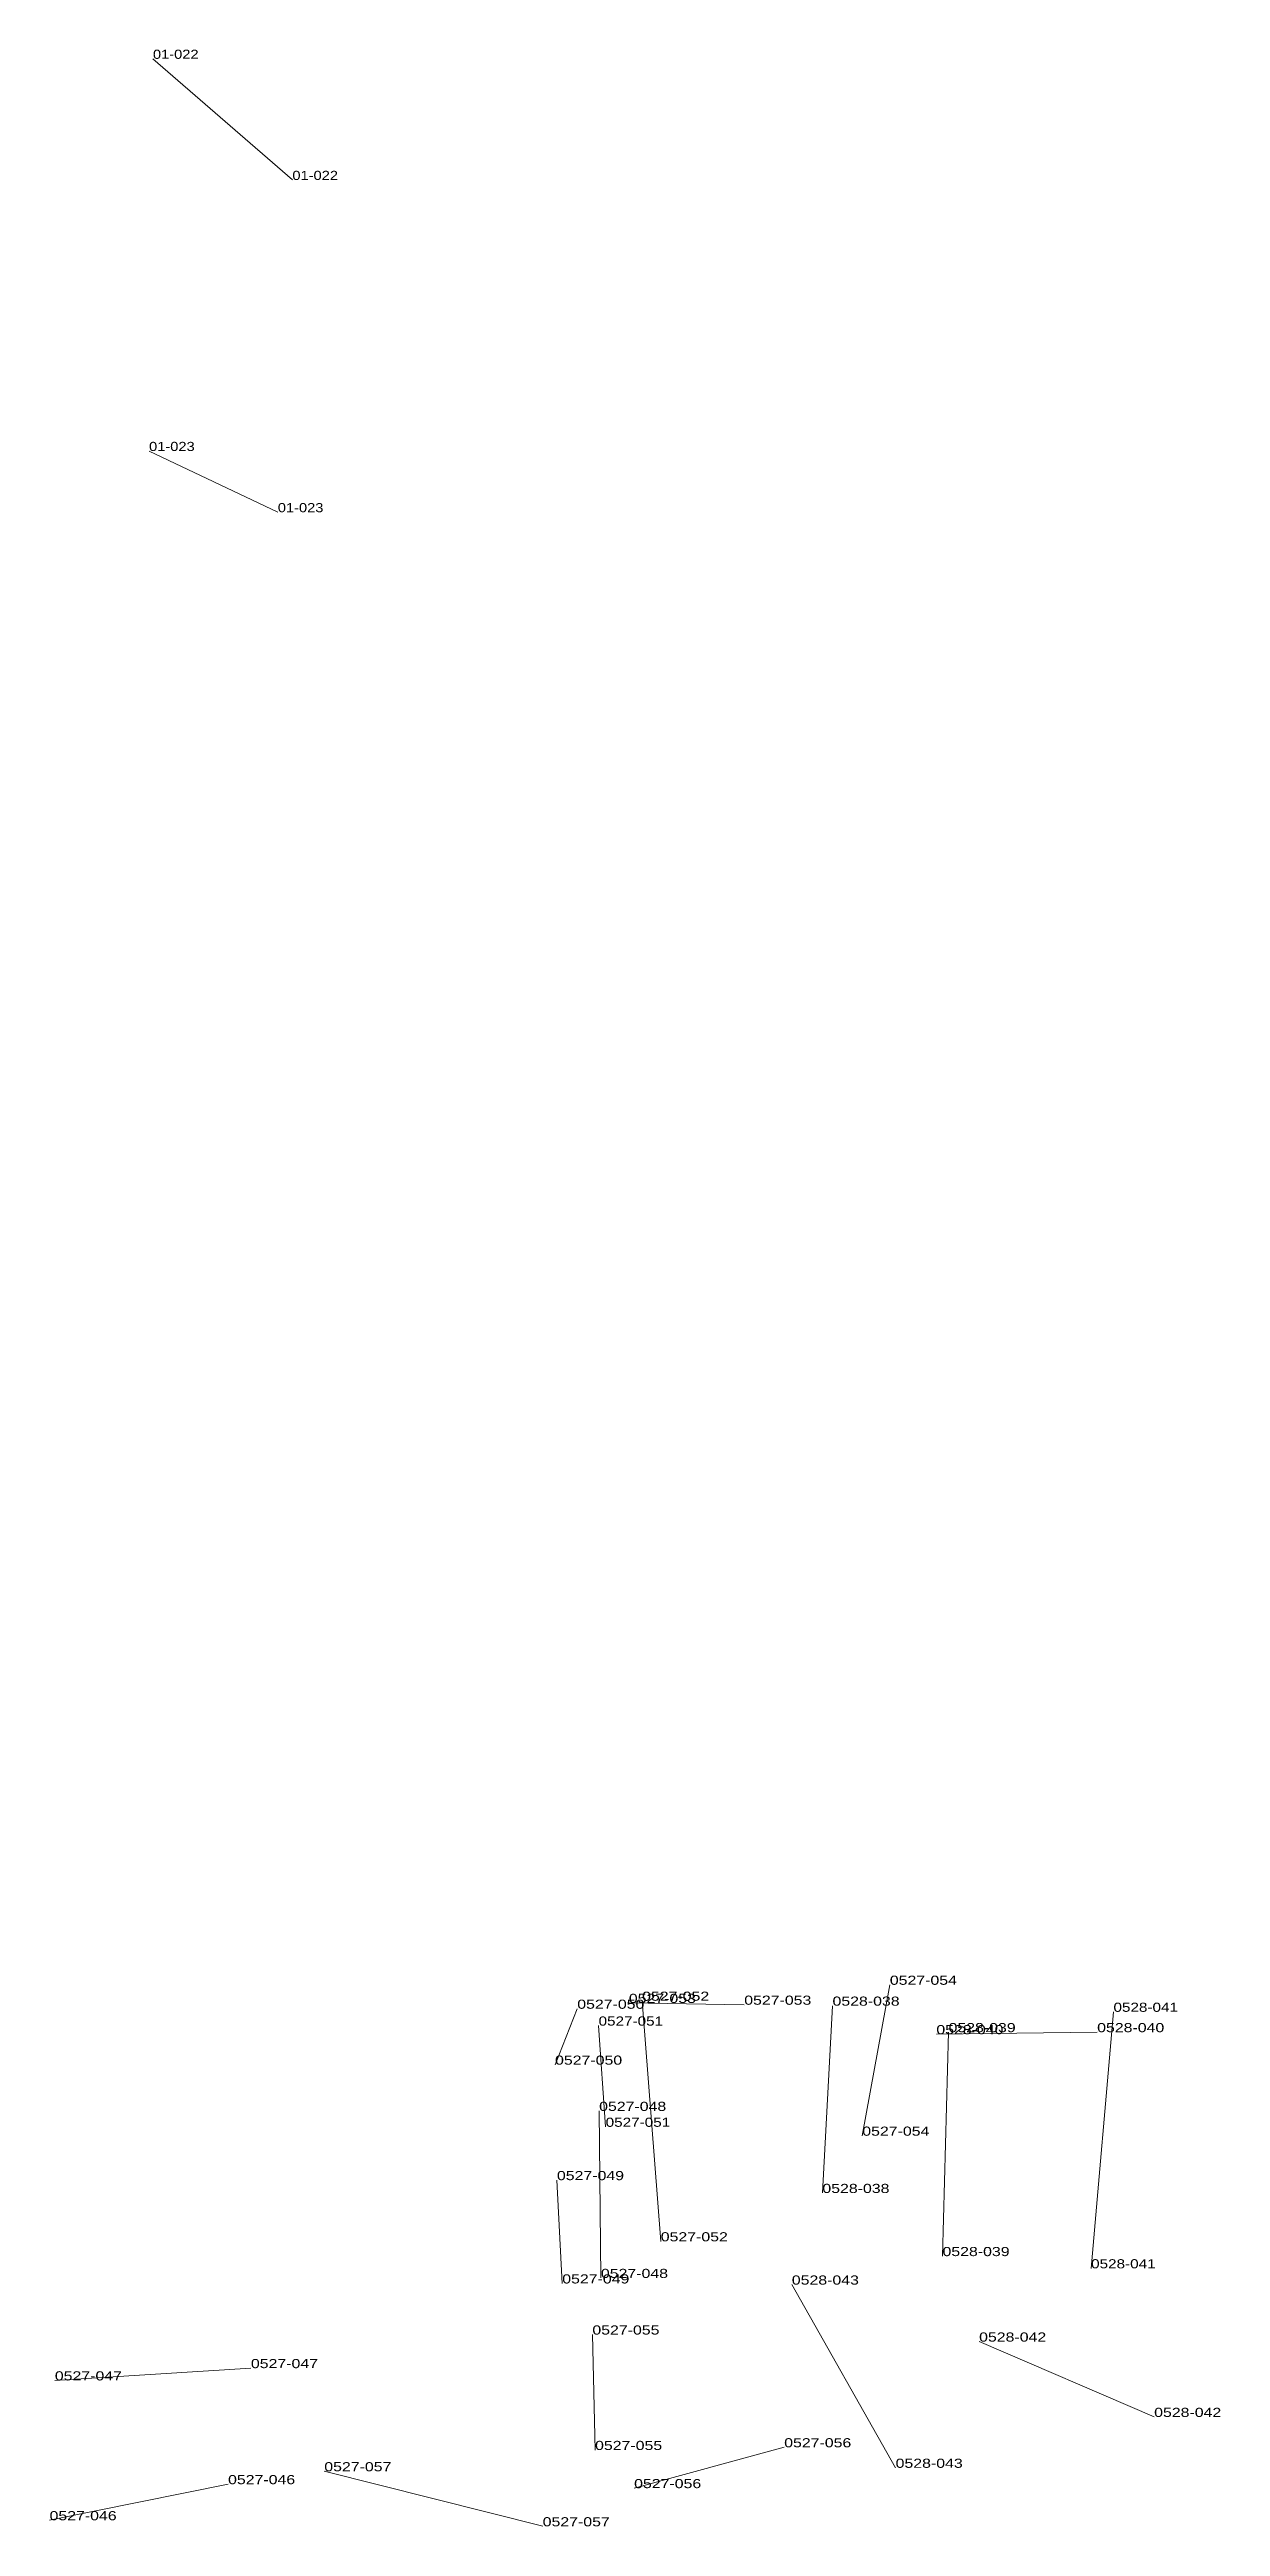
# Model space of a CAD drawing. Header units: metres. Extents: x 571156 to 607184, y 703608 to 727431.
# Drawn here: x 601117 to 601374, y 716776 to 717319 of the extents above; entities that cross this region are included whole.
import ezdxf

# ---------------------------------------------------------------- set-up
doc = ezdxf.new("R2010")
doc.units = ezdxf.units.M
doc.header["$LTSCALE"] = 0.8
doc.layers.add('60', color=7, linetype='Continuous', lineweight=13)
doc.layers.add('61', color=7, linetype='Continuous')

msp = doc.modelspace()

# ---------------------------------------------------------------- texts
at = {"layer": '60'}
for s, width, p in [('01-022', 1.2, (601170.66, 717290.15)), ('01-023', 1.2, (601167.47, 717217.4)), ('0527-053', 1.3, (601269.6, 716890.59)), ('0528-040', 1.3, (601346.88, 716884.58)), ('0527-050', 1.3, (601228.18, 716877.46)), ('0527-048', 1.3, (601237.83, 716867.34)), ('0527-051', 1.25, (601239.26, 716863.86)), ('0527-054', 1.3, (601295.45, 716861.91)), ('0527-049', 1.3, (601228.59, 716852.18)), ('0528-038', 1.3, (601286.71, 716849.37)), ('0527-052', 1.3, (601251.32, 716838.78)), ('0528-039', 1.3, (601313.01, 716835.55)), ('0528-041', 1.25, (601345.55, 716832.87)), ('0528-043', 1.3, (601280.02, 716829.31)), ('0528-042', 1.3, (601321.03, 716816.83)), ('0527-047', 1.3, (601161.58, 716811.02)), ('0527-055', 1.3, (601236.94, 716793.09)), ('0527-056', 1.3, (601278.35, 716793.68)), ('0527-046', 1.3, (601156.58, 716785.61)), ('0527-057', 1.3, (601177.65, 716788.43))]:
    msp.add_text(s, height=2, dxfattribs=dict(at, width=width)).set_placement(p)
at = {"layer": '61'}
for s, width, p in [('01-022', 1.2, (601140.13, 717316.68)), ('01-023', 1.2, (601139.28, 717230.8)), ('0527-054', 1.3, (601301.48, 716894.96)), ('0527-050', 1.3, (601233.04, 716889.71)), ('0527-053', 1.3, (601244.33, 716890.98)), ('0527-052', 1.3, (601247.24, 716891.46)), ('0528-038', 1.3, (601288.93, 716890.38)), ('0528-041', 1.25, (601350.45, 716889.04)), ('0527-051', 1.25, (601237.71, 716886.02)), ('0528-040', 1.3, (601311.67, 716884.14)), ('0528-039', 1.3, (601314.34, 716884.58)), ('0527-049', 1.3, (601229.75, 716829.56)), ('0527-048', 1.3, (601238.22, 716830.76)), ('0527-055', 1.3, (601236.35, 716818.37)), ('0527-047', 1.3, (601118.65, 716808.33)), ('0528-042', 1.3, (601359.36, 716800.33)), ('0527-056', 1.3, (601245.49, 716784.74)), ('0528-043', 1.3, (601302.75, 716789.19)), ('0527-046', 1.3, (601117.49, 716777.71)), ('0527-057', 1.3, (601225.47, 716776.38))]:
    msp.add_text(s, height=2, dxfattribs=dict(at, width=width)).set_placement(p)

# ---------------------------------------------------------------- linework, layer by layer
at = {"layer": '60'}
for p, q in [((601140.13, 717316.68), (601170.66, 717290.15)), ((601139.28, 717230.8), (601167.47, 717217.4)), ((601301.48, 716894.96), (601295.45, 716861.91)), ((601233.04, 716889.71), (601228.18, 716877.46)), ((601244.33, 716890.98), (601269.6, 716890.59)), ((601247.24, 716891.46), (601251.32, 716838.78)), ((601288.93, 716890.38), (601286.71, 716849.37)), ((601237.71, 716886.02), (601239.26, 716863.86)), ((601311.67, 716884.14), (601346.88, 716884.58)), ((601314.34, 716884.58), (601313.01, 716835.55)), ((601350.45, 716889.04), (601345.55, 716832.87)), ((601238.22, 716830.76), (601237.83, 716867.34)), ((601229.75, 716829.56), (601228.59, 716852.18)), ((601302.75, 716789.19), (601280.02, 716829.31)), ((601236.35, 716818.37), (601236.94, 716793.09)), ((601359.36, 716800.33), (601321.03, 716816.83)), ((601118.65, 716808.33), (601161.58, 716811.02)), ((601245.49, 716784.74), (601278.35, 716793.68)), ((601225.47, 716776.38), (601177.65, 716788.43)), ((601117.49, 716777.71), (601156.58, 716785.61))]:
    msp.add_line(p, q, dxfattribs=at)

msp.set_redraw_order([(e.dxf.handle, doc.entitydb.next_handle()) for e in msp.query("TEXT MTEXT ATTDEF DIMENSION ARC_DIMENSION")])  # texts and dimensions are drawn at this point

doc.saveas('drawing.dxf')
